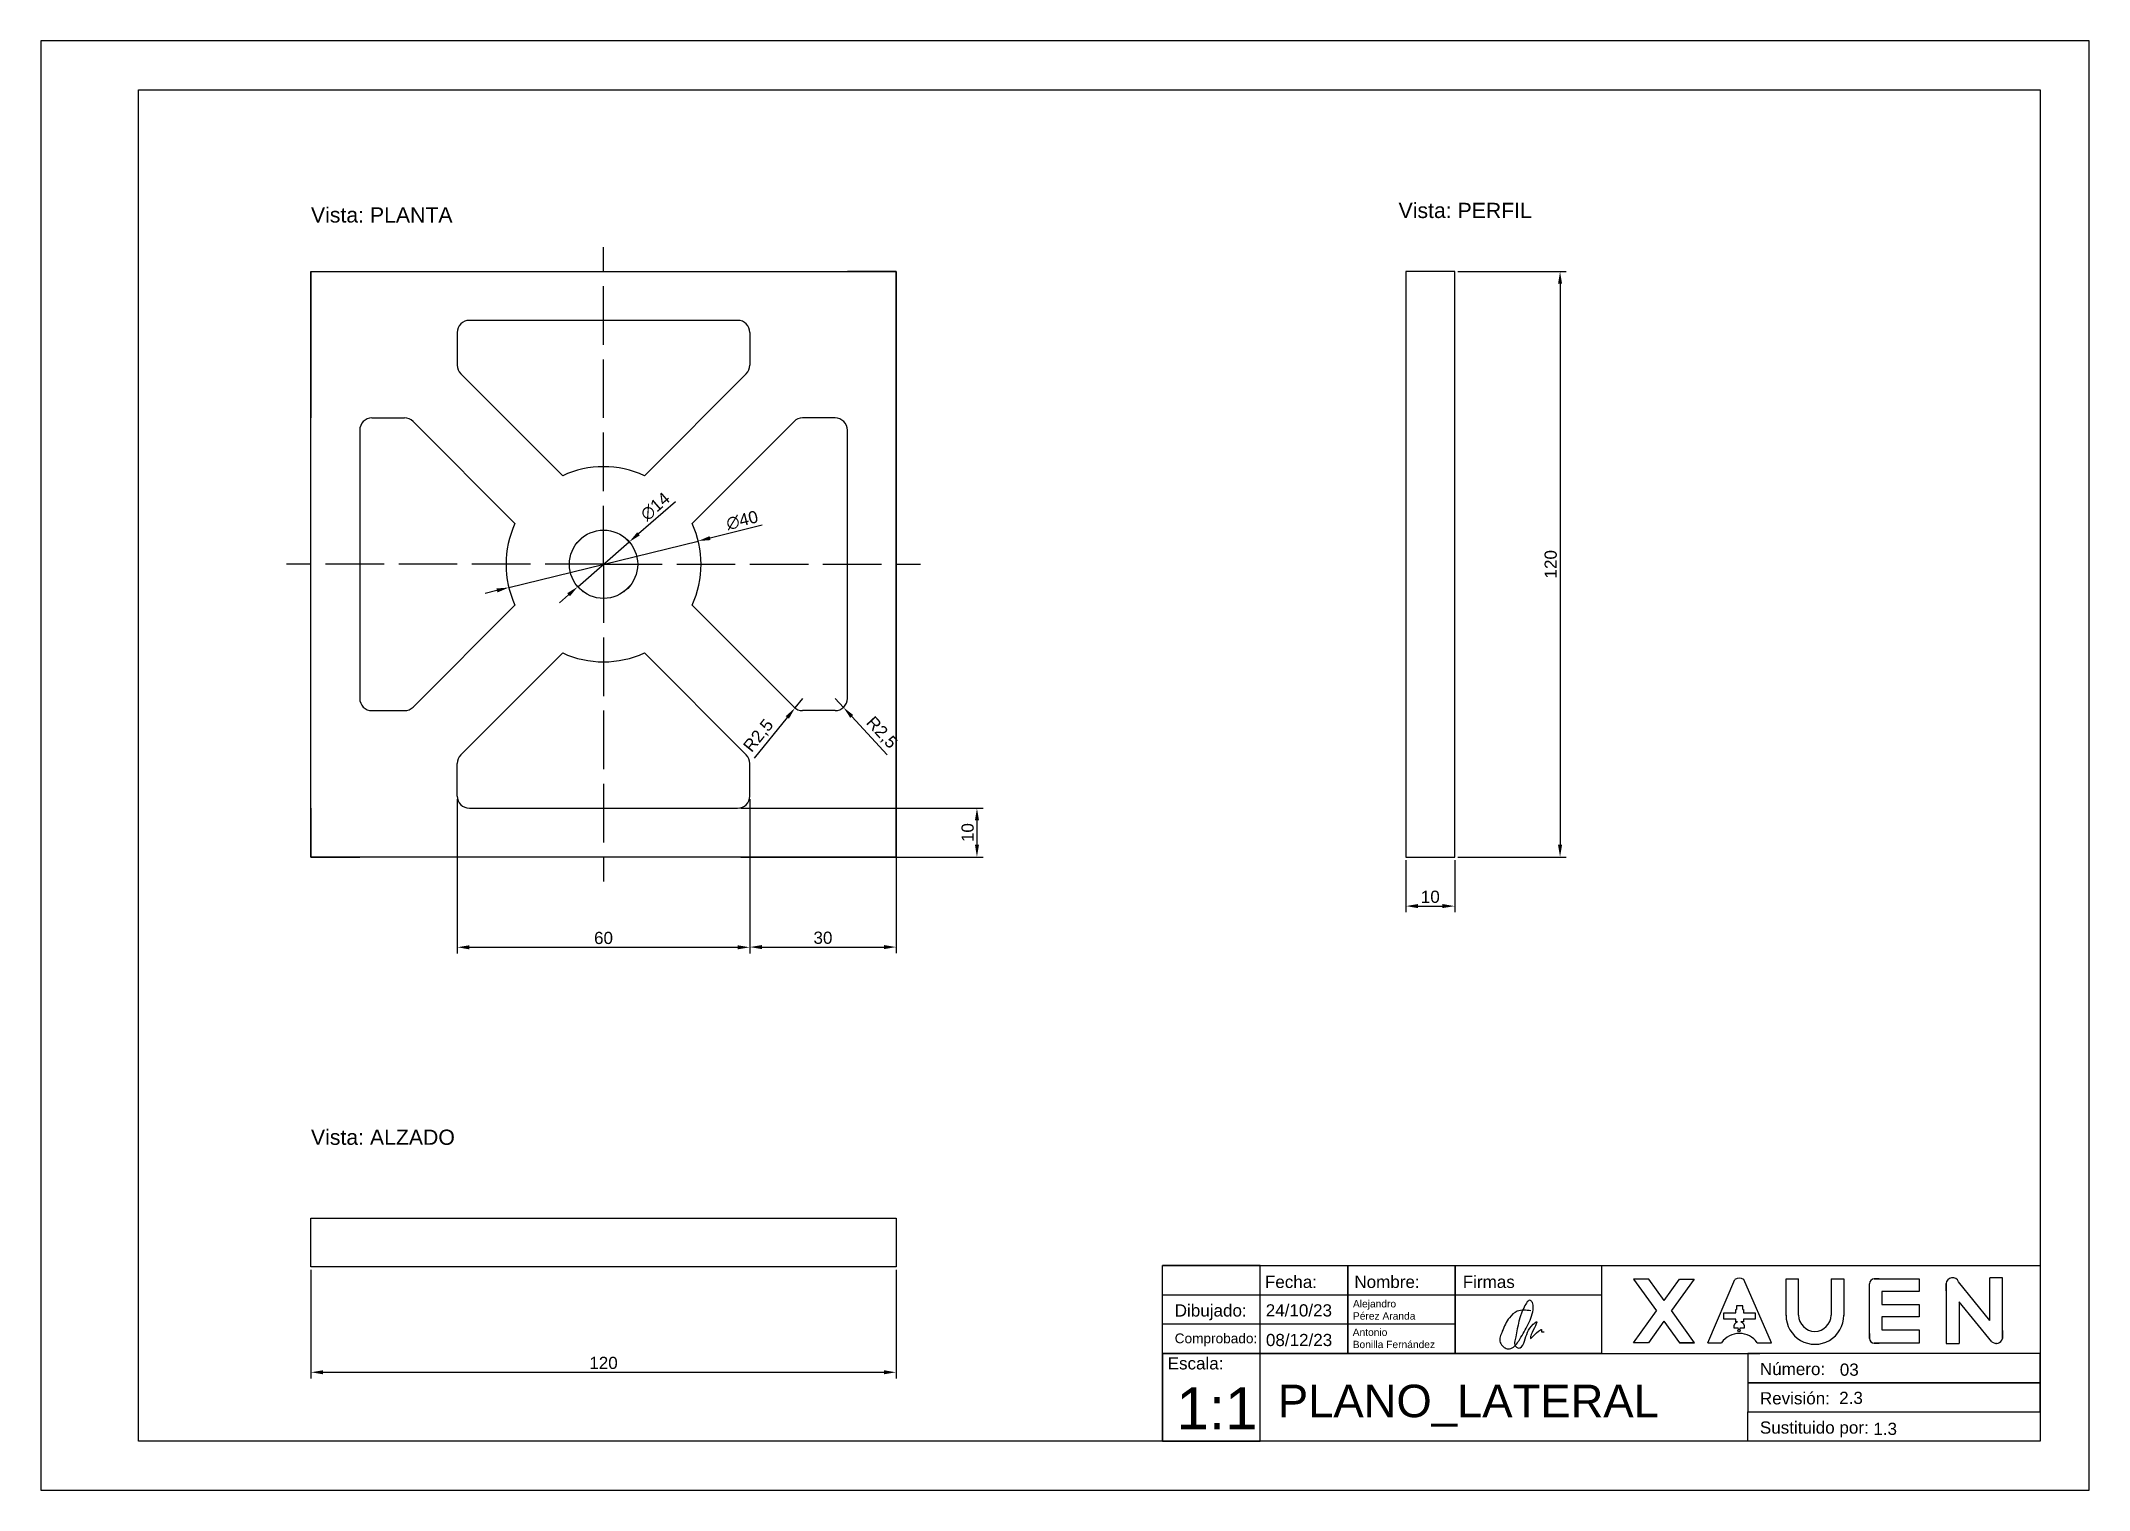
# Model space of a CAD drawing. Header units: millimetres. Extents: x 1763 to 2697, y 1718 to 2360.
# Drawn here: x 1965.9 to 2385.9, y 2062.8 to 2359.8 of the extents above; entities that cross this region are included whole.
import ezdxf

# ---------------------------------------------------------------- set-up
doc = ezdxf.new("R2010")
doc.units = ezdxf.units.MM
doc.linetypes.add('ACAD_ISO02W100', pattern=[15, 12, -3])
for name, color, linetype in [('BASE', 7, 'Continuous'), ('Cajetín', 7, 'Continuous'), ('COTA', 252, 'Continuous')]:
    doc.layers.add(name, color=color, linetype=linetype)
doc.styles.get("Standard").update_dxf_attribs({"font": 'arial.ttf'})
doc.dimstyles.new('ISO-25', dxfattribs={"dimtxt": 2.5, "dimasz": 2.5, "dimexe": 1.25, "dimexo": 0.625, "dimtad": 1, "dimtxsty": 'Standard', "dimcen": 2.5, "dimadec": 0, "dimazin": 0, "dimtfac": 1, "dimtmove": 0, "dimatfit": 3, "dimfxl": 1, "dimarcsym": 0})

msp = doc.modelspace()

# ---------------------------------------------------------------- texts
at = {"insert": (2219.566, 2084.388), "char_height": 6.66512, "attachment_point": 1}
msp.add_mtext_dynamic_manual_height_columns('PLANO_LATERAL', width=247.55724, gutter_width=33.326, heights=[0], dxfattribs=at)
at = {"layer": 'BASE', "char_height": 3.11638, "attachment_point": 1}
for s, insert in [('Vista: PLANTA', (2021.284, 2325.704)), ('Vista: PERFIL', (2244.326, 2326.625)), ('Vista: ALZADO', (2021.284, 2136.666))]:
    msp.add_mtext_dynamic_manual_height_columns(s, width=186.03614, gutter_width=15.582, heights=[0], dxfattribs=dict(at, insert=insert))
at = {"layer": 'Cajetín', "attachment_point": 1}
for s, width, gutter_width, heights, insert, char_height in [('Fecha:', 2.46235, 12.5, [0], (2216.914, 2106.71), 2.5), ('Nombre:', 2.46235, 12.5, [0], (2235.256, 2106.717), 2.5), ('Firmas', 2.46235, 12.5, [0], (2257.489, 2106.717), 2.5), ('Dibujado:', 2.46235, 12.5, [0], (2198.416, 2100.853), 2.5), ('24/10/23', 2.46235, 12.5, [0], (2217.079, 2100.867), 2.5), ('Alejandro Pérez Aranda', 13.66588, 12.5, [7.916], (2234.964, 2101.722), 1.5), ('Antonio \\PBonilla Fernández', 18.88062, 12.5, [7.02], (2234.918, 2095.885), 1.5), ('Comprobado:', 2.5, 12.5, [0], (2198.416, 2094.882), 2), ('08/12/23', 2.46235, 12.5, [0], (2217.12, 2094.801), 2.5), ('Escala:', 20, 12.5, [0], (2196.968, 2090.008), 2.5), ('Número:', 2.46235, 12.5, [0], (2318.416, 2088.853), 2.5), ('03', 2.46235, 12.5, [0], (2334.807, 2088.722), 2.5), ('1:1', 47.04129, 42.785, [0], (2198.783, 2083.826), 8.557), ('Revisión:', 19.90916, 12.5, [5.96], (2318.416, 2082.853), 2.5), ('2.3', 2.46235, 12.5, [0], (2334.682, 2082.933), 2.5), ('Sustituido por:', 24.25851, 12.5, [4.341], (2318.416, 2076.853), 2.5), ('1.3', 2.46235, 12.5, [0], (2341.68, 2076.592), 2.5)]:
    msp.add_mtext_dynamic_manual_height_columns(s, width=width, gutter_width=gutter_width, heights=heights, dxfattribs=dict(at, insert=insert, char_height=char_height))

# ---------------------------------------------------------------- blocks, each defined once
blk = doc.blocks.new('*D28')
at = {"layer": 'COTA', "color": 0, "lineweight": -2, "transparency": 16777216}
for p, q in [((2109.41, 2202.54), (2159.11, 2202.54)), ((2157.86, 2200.04), (2157.86, 2195.04)), ((2109.41, 2192.54), (2159.11, 2192.54))]:
    blk.add_line(p, q, dxfattribs=at)
at = {"layer": 'COTA', "color": 0, "transparency": 16777216}
for points in [[(2157.45, 2200.04), (2158.28, 2200.04), (2157.86, 2202.54)], [(2157.45, 2195.04), (2158.28, 2195.04), (2157.86, 2192.54)]]:
    blk.add_solid(points, dxfattribs=at)
at = {"layer": 'COTA', "color": 0, "transparency": 16777216, "insert": (2155.96, 2197.54), "char_height": 2.5, "attachment_point": 5, "rotation": 90}
blk.add_mtext('10', dxfattribs=at)
blk = doc.blocks.new('*D30')
at = {"layer": 'COTA', "color": 0, "lineweight": -2, "transparency": 16777216}
for p, q in [((2051.28, 2204.41), (2051.28, 2172.79)), ((2111.28, 2204.41), (2111.28, 2172.79)), ((2053.78, 2174.04), (2108.78, 2174.04))]:
    blk.add_line(p, q, dxfattribs=at)
at = {"layer": 'COTA', "color": 0, "transparency": 16777216}
for points in [[(2053.78, 2174.45), (2053.78, 2173.62), (2051.28, 2174.04)], [(2108.78, 2174.45), (2108.78, 2173.62), (2111.28, 2174.04)]]:
    blk.add_solid(points, dxfattribs=at)
at = {"layer": 'COTA', "color": 0, "transparency": 16777216, "insert": (2081.28, 2175.94), "char_height": 2.5, "attachment_point": 5}
blk.add_mtext('60', dxfattribs=at)
blk = doc.blocks.new('*D29')
at = {"layer": 'COTA', "color": 0, "lineweight": -2, "transparency": 16777216}
for p, q in [((2111.28, 2204.41), (2111.28, 2172.83)), ((2141.28, 2204.41), (2141.28, 2172.83)), ((2113.78, 2174.08), (2138.78, 2174.08))]:
    blk.add_line(p, q, dxfattribs=at)
at = {"layer": 'COTA', "color": 0, "transparency": 16777216}
for points in [[(2113.78, 2174.5), (2113.78, 2173.66), (2111.28, 2174.08)], [(2138.78, 2174.5), (2138.78, 2173.66), (2141.28, 2174.08)]]:
    blk.add_solid(points, dxfattribs=at)
at = {"layer": 'COTA', "color": 0, "transparency": 16777216, "insert": (2126.28, 2175.98), "char_height": 2.5, "attachment_point": 5}
blk.add_mtext('30', dxfattribs=at)
blk = doc.blocks.new('*D32')
at = {"layer": 'COTA', "color": 0, "lineweight": -2, "transparency": 16777216}
for p, q in [((2122.11, 2225.04), (2120.54, 2223.09)), ((2112.25, 2212.8), (2118.98, 2221.14))]:
    blk.add_line(p, q, dxfattribs=at)
at = {"layer": 'COTA', "color": 0, "transparency": 16777216}
blk.add_solid([(2118.65, 2221.41), (2119.3, 2220.88), (2120.54, 2223.09)], dxfattribs=at)
at = {"layer": 'COTA', "color": 0, "transparency": 16777216, "insert": (2113.17, 2217.34), "char_height": 2.5, "attachment_point": 5, "rotation": 51.1242}
blk.add_mtext('R2,5', dxfattribs=at)
blk = doc.blocks.new('*D34')
at = {"layer": 'COTA', "color": 0, "lineweight": -2, "transparency": 16777216}
for p, q in [((2128.78, 2225.04), (2130.48, 2223.2)), ((2139.46, 2213.51), (2132.18, 2221.37))]:
    blk.add_line(p, q, dxfattribs=at)
at = {"layer": 'COTA', "color": 0, "transparency": 16777216}
blk.add_solid([(2132.49, 2221.65), (2131.87, 2221.08), (2130.48, 2223.2)], dxfattribs=at)
at = {"layer": 'COTA', "color": 0, "transparency": 16777216, "insert": (2138.23, 2217.96), "char_height": 2.5, "attachment_point": 5, "rotation": 312.7867}
blk.add_mtext('R2,5', dxfattribs=at)
blk = doc.blocks.new('*D35')
at = {"layer": 'COTA', "color": 0, "lineweight": -2, "transparency": 16777216}
for p, q in [((2021.28, 2107.91), (2021.28, 2085.68)), ((2141.28, 2107.91), (2141.28, 2085.68)), ((2023.78, 2086.93), (2138.78, 2086.93))]:
    blk.add_line(p, q, dxfattribs=at)
at = {"layer": 'COTA', "color": 0, "transparency": 16777216}
for points in [[(2023.78, 2087.35), (2023.78, 2086.52), (2021.28, 2086.93)], [(2138.78, 2087.35), (2138.78, 2086.52), (2141.28, 2086.93)]]:
    blk.add_solid(points, dxfattribs=at)
at = {"layer": 'COTA', "color": 0, "transparency": 16777216, "insert": (2081.28, 2088.84), "char_height": 2.5, "attachment_point": 5}
blk.add_mtext('120', dxfattribs=at)
blk = doc.blocks.new('*D36')
at = {"layer": 'COTA', "color": 0, "lineweight": -2, "transparency": 16777216}
for p, q in [((2256.46, 2312.54), (2278.69, 2312.54)), ((2277.44, 2310.04), (2277.44, 2195.04)), ((2256.46, 2192.54), (2278.69, 2192.54))]:
    blk.add_line(p, q, dxfattribs=at)
at = {"layer": 'COTA', "color": 0, "transparency": 16777216}
for points in [[(2277.02, 2310.04), (2277.85, 2310.04), (2277.44, 2312.54)], [(2277.02, 2195.04), (2277.85, 2195.04), (2277.44, 2192.54)]]:
    blk.add_solid(points, dxfattribs=at)
at = {"layer": 'COTA', "color": 0, "transparency": 16777216, "insert": (2275.53, 2252.54), "char_height": 2.5, "attachment_point": 5, "rotation": 90}
blk.add_mtext('120', dxfattribs=at)
blk = doc.blocks.new('*D37')
at = {"layer": 'COTA', "color": 0, "lineweight": -2, "transparency": 16777216}
for p, q in [((2245.83, 2191.91), (2245.83, 2181.23)), ((2255.83, 2191.91), (2255.83, 2181.23)), ((2248.33, 2182.48), (2253.33, 2182.48))]:
    blk.add_line(p, q, dxfattribs=at)
at = {"layer": 'COTA', "color": 0, "transparency": 16777216}
for points in [[(2248.33, 2182.9), (2248.33, 2182.07), (2245.83, 2182.48)], [(2253.33, 2182.9), (2253.33, 2182.07), (2255.83, 2182.48)]]:
    blk.add_solid(points, dxfattribs=at)
at = {"layer": 'COTA', "color": 0, "transparency": 16777216, "insert": (2250.83, 2184.38), "char_height": 2.5, "attachment_point": 5}
blk.add_mtext('10', dxfattribs=at)
blk = doc.blocks.new('*D38')
at = {"layer": 'COTA', "color": 0, "lineweight": -2, "transparency": 16777216}
for p, q in [((2096.03, 2265.36), (2088.45, 2258.77)), ((2076, 2247.94), (2086.57, 2257.13)), ((2074.12, 2246.3), (2072.23, 2244.66))]:
    blk.add_line(p, q, dxfattribs=at)
at = {"layer": 'COTA', "color": 0, "transparency": 16777216}
for points in [[(2088.18, 2259.09), (2088.72, 2258.46), (2086.57, 2257.13)], [(2073.84, 2246.62), (2074.39, 2245.99), (2076, 2247.94)]]:
    blk.add_solid(points, dxfattribs=at)
at = {"layer": 'COTA', "color": 0, "transparency": 16777216, "insert": (2091.89, 2264.37), "char_height": 2.5, "attachment_point": 5, "rotation": 41.02}
blk.add_mtext('∅14', dxfattribs=at)
blk = doc.blocks.new('*D59')
at = {"layer": 'COTA', "color": 0, "lineweight": -2, "transparency": 16777216}
for p, q in [((2113.84, 2260.53), (2103.13, 2257.9)), ((2061.86, 2247.77), (2100.71, 2257.31)), ((2059.43, 2247.17), (2057.01, 2246.57))]:
    blk.add_line(p, q, dxfattribs=at)
at = {"layer": 'COTA', "color": 0, "transparency": 16777216}
for points in [[(2103.04, 2258.31), (2103.23, 2257.5), (2100.71, 2257.31)], [(2059.33, 2247.58), (2059.53, 2246.77), (2061.86, 2247.77)]]:
    blk.add_solid(points, dxfattribs=at)
at = {"layer": 'COTA', "color": 0, "transparency": 16777216, "insert": (2109.71, 2261.55), "char_height": 2.5, "attachment_point": 5, "rotation": 13.7963}
blk.add_mtext('∅40', dxfattribs=at)

# ---------------------------------------------------------------- dimensions: what is measured, and where the dimension line sits
at = {"layer": 'COTA'}
for base, p1, p2, angle, picture, middle in [((2277.435, 2192.537), (2255.833, 2312.537), (2255.833, 2192.537), 90, '*D36', (2275.534, 2252.537)), ((2157.863, 2192.537), (2108.784, 2202.537), (2108.784, 2192.537), 90, '*D28', (2155.962, 2197.537)), ((2141.284, 2086.935), (2021.284, 2108.537), (2141.284, 2108.537), 180, '*D35', (2081.284, 2088.836))]:
    dim = msp.add_linear_dim(base=base, p1=p1, p2=p2, angle=angle, dimstyle='ISO-25', dxfattribs=at)
    dim.commit()
    dim.dimension.update_dxf_attribs({"geometry": picture, "text_midpoint": middle})
dim = msp.add_diameter_dim_2p(p1=(2061.861, 2247.767), p2=(2100.707, 2257.306), dimstyle='ISO-25', dxfattribs=at)
dim.commit()
dim.dimension.update_dxf_attribs({"geometry": '*D59', "text_midpoint": (2110.18, 2259.632), "dimtype": 163})
dim = msp.add_diameter_dim_2p(p1=(2076.003, 2247.943), p2=(2086.565, 2257.131), dimstyle='ISO-25', dxfattribs=at)
dim.commit()
dim.dimension.update_dxf_attribs({"geometry": '*D38', "text_midpoint": (2091.889, 2264.375)})
for center, mpoint, picture, middle in [((2122.114, 2225.037), (2120.545, 2223.09), '*D32', (2113.173, 2217.336)), ((2128.784, 2225.037), (2130.482, 2223.202), '*D34', (2138.229, 2217.964))]:
    dim = msp.add_radius_dim(center=center, mpoint=mpoint, dimstyle='ISO-25', dxfattribs=at)
    dim.commit()
    dim.dimension.update_dxf_attribs({"geometry": picture, "text_midpoint": middle})
for base, p1, p2, picture, middle in [((2111.284, 2174.037), (2051.284, 2205.037), (2111.284, 2205.037), '*D30', (2081.284, 2175.939)), ((2141.284, 2174.079), (2111.284, 2205.037), (2141.284, 2205.037), '*D29', (2126.284, 2175.981)), ((2255.833, 2182.482), (2245.833, 2192.537), (2255.833, 2192.537), '*D37', (2250.833, 2184.384))]:
    dim = msp.add_linear_dim(base=base, p1=p1, p2=p2, dimstyle='ISO-25', dxfattribs=at)
    dim.commit()
    dim.dimension.update_dxf_attribs({"geometry": picture, "text_midpoint": middle})

# ---------------------------------------------------------------- linework, layer by layer
for p, q in [((2245.833, 2312.537), (2245.833, 2192.537)), ((2255.833, 2312.537), (2245.833, 2312.537)), ((2255.833, 2192.537), (2255.833, 2312.537)), ((2141.284, 2202.537), (2141.284, 2192.537)), ((2245.833, 2192.537), (2255.833, 2192.537)), ((2021.284, 2118.537), (2141.284, 2118.537)), ((2021.284, 2108.537), (2021.284, 2118.537)), ((2141.284, 2118.537), (2141.284, 2108.537)), ((2141.284, 2108.537), (2021.284, 2108.537))]:
    msp.add_line(p, q)
at = {"layer": 'BASE'}
for p, q in [((2021.284, 2312.537), (2021.284, 2292.537)), ((2021.284, 2312.537), (2021.284, 2292.537)), ((2021.284, 2312.537), (2041.284, 2312.537)), ((2141.284, 2192.537), (2141.284, 2312.537)), ((2141.284, 2312.537), (2141.284, 2292.537)), ((2051.284, 2300.037), (2051.284, 2293.367)), ((2111.284, 2300.037), (2111.284, 2293.367)), ((2021.284, 2292.537), (2021.284, 2282.537)), ((2072.914, 2270.701), (2052.016, 2291.599)), ((2089.654, 2270.701), (2110.552, 2291.599)), ((2033.784, 2282.537), (2040.454, 2282.537)), ((2042.222, 2281.805), (2063.12, 2260.907)), ((2099.448, 2260.907), (2120.346, 2281.805)), ((2128.784, 2282.537), (2122.114, 2282.537)), ((2081.284, 2272.537), (2081.284, 2272.537)), ((2075.668, 2256.715), (2077.106, 2258.153)), ((2086.9, 2256.715), (2085.462, 2258.153)), ((2075.668, 2248.359), (2077.106, 2246.92)), ((2085.462, 2246.92), (2086.9, 2248.359)), ((2042.222, 2223.269), (2063.12, 2244.167)), ((2120.346, 2223.269), (2099.448, 2244.167)), ((2052.016, 2213.475), (2072.914, 2234.372)), ((2089.654, 2234.372), (2110.552, 2213.475)), ((2033.784, 2222.537), (2040.454, 2222.537)), ((2128.784, 2222.537), (2122.114, 2222.537)), ((2021.284, 2192.537), (2021.284, 2212.537)), ((2051.284, 2205.037), (2051.284, 2211.707)), ((2111.284, 2205.037), (2111.284, 2211.707)), ((2141.284, 2192.537), (2141.284, 2212.537))]:
    msp.add_line(p, q, dxfattribs=at)
msp.add_lwpolyline([(2021.284, 2312.537), (2141.284, 2312.537), (2141.284, 2192.537), (2021.284, 2192.537)], close=True, dxfattribs=at)
for points in [[(2141.284, 2302.537), (2141.284, 2312.537), (2131.284, 2312.537)], [(2108.784, 2302.537), (2053.784, 2302.537)], [(2031.284, 2280.037), (2031.284, 2225.037)], [(2131.284, 2225.037), (2131.284, 2280.037)], [(2021.284, 2202.537), (2021.284, 2192.537), (2031.284, 2192.537)], [(2053.784, 2202.537), (2108.784, 2202.537)]]:
    msp.add_lwpolyline(points, dxfattribs=at)
msp.add_circle((2081.284, 2252.537), 7, dxfattribs=at)
for centre, radius, start, end in [((2053.784, 2300.037), 2.5, 90, 180), ((2108.784, 2300.037), 2.5, 0, 90), ((2053.784, 2293.367), 2.5, 180, 225), ((2108.784, 2293.367), 2.5, 315, 0), ((2033.784, 2280.037), 2.5, 90, 180), ((2040.454, 2280.037), 2.5, 45, 90), ((2122.114, 2280.037), 2.5, 90, 135), ((2128.784, 2280.037), 2.5, 0, 90), ((2081.284, 2252.537), 20, 65.26036, 114.73964), ((2081.284, 2252.537), 20, 155.26036, 204.73964), ((2081.284, 2252.537), 20, 335.26036, 24.73964), ((2081.284, 2252.537), 20, 245.26036, 294.73964), ((2033.784, 2225.037), 2.5, 180, 270), ((2040.454, 2225.037), 2.5, 270, 315), ((2122.114, 2225.037), 2.5, 225, 270), ((2128.784, 2225.037), 2.5, 270, 0), ((2053.784, 2211.707), 2.5, 135, 180), ((2108.784, 2211.707), 2.5, 0, 45), ((2053.784, 2205.037), 2.5, 180, 270), ((2108.784, 2205.037), 2.5, 270, 0)]:
    msp.add_arc(centre, radius, start, end, dxfattribs=at)
at = {"layer": 'Cajetín'}
for p, q in [((2215.916, 2108.798), (2195.916, 2108.798)), ((2215.916, 2090.798), (2215.916, 2108.798)), ((2295.648, 2106.011), (2292.511, 2106.011)), ((2292.511, 2106.011), (2297.207, 2099.498)), ((2298.766, 2101.659), (2295.648, 2106.011)), ((2298.766, 2101.659), (2301.907, 2106.011)), ((2304.907, 2106.011), (2300.269, 2099.56)), ((2301.907, 2106.011), (2304.907, 2106.011)), ((2307.746, 2092.996), (2313.3, 2105.939)), ((2320.769, 2092.996), (2315.116, 2105.951)), ((2342.87, 2106.062), (2341.87, 2106.062)), ((2365.602, 2097.548), (2359.154, 2105.5)), ((2195.916, 2102.798), (2215.916, 2102.798)), ((2215.916, 2102.798), (2285.916, 2102.798)), ((2285.916, 2102.798), (2285.916, 2096.798)), ((2366, 2093.191), (2359.252, 2101.354)), ((2215.916, 2096.798), (2195.916, 2096.798)), ((2215.916, 2090.798), (2215.916, 2096.798)), ((2255.916, 2096.798), (2215.916, 2096.798)), ((2292.511, 2092.991), (2297.207, 2099.498)), ((2298.718, 2097.402), (2295.548, 2092.991)), ((2298.718, 2097.402), (2301.899, 2092.991)), ((2304.975, 2092.991), (2300.269, 2099.56)), ((2313.073, 2096.068), (2313.073, 2096.067)), ((2313.073, 2096.067), (2313.983, 2096.065)), ((2314.043, 2095.685), (2313.983, 2096.065)), ((2314.355, 2096.063), (2314.268, 2095.642)), ((2314.355, 2096.063), (2315.264, 2096.061)), ((2295.548, 2092.991), (2292.511, 2092.991)), ((2304.975, 2092.991), (2301.899, 2092.991)), ((2301.927, 2092.991), (2304.975, 2092.991)), ((2368.161, 2093.823), (2368.161, 2095.517)), ((2195.916, 2090.798), (2215.916, 2090.798)), ((2215.916, 2090.798), (2315.916, 2090.798)), ((2315.916, 2090.798), (2318.416, 2090.798))]:
    msp.add_line(p, q, dxfattribs=at)
for points in [[(1965.916, 2062.798), (2385.916, 2062.798), (2385.916, 2359.798), (1965.916, 2359.798)], [(1985.916, 2349.798), (2375.916, 2349.798), (2375.916, 2072.798), (1985.916, 2072.798)], [(2375.916, 2072.798), (2195.916, 2072.798), (2195.916, 2108.798), (2375.916, 2108.798)], [(2215.916, 2108.798), (2233.916, 2108.798), (2233.916, 2090.798), (2215.916, 2090.798)], [(2233.916, 2108.798), (2255.916, 2108.798), (2255.916, 2090.798), (2233.916, 2090.798)], [(2255.916, 2108.798), (2285.916, 2108.798), (2285.916, 2090.798), (2255.916, 2090.798)], [(2195.916, 2072.798), (2215.916, 2072.798), (2215.916, 2090.798), (2195.916, 2090.798)], [(2315.916, 2084.798), (2375.916, 2084.798), (2375.916, 2090.798), (2315.916, 2090.798)], [(2315.916, 2078.798), (2375.916, 2078.798), (2375.916, 2084.798), (2315.916, 2084.798)], [(2375.916, 2072.798), (2315.916, 2072.798), (2315.916, 2078.798), (2375.916, 2078.798)]]:
    msp.add_lwpolyline(points, close=True, dxfattribs=at)
for points in [[(2323.787, 2098.587), (2323.787, 2106.055), (2326.339, 2106.055)], [(2326.339, 2098.611), (2326.339, 2106.055)], [(2333.011, 2106.055), (2335.634, 2106.055), (2335.634, 2098.587)], [(2333.011, 2106.055), (2333.011, 2098.611)], [(2340.87, 2093.887), (2340.87, 2105.062)], [(2340.87, 2104.062), (2340.87, 2105.062)], [(2341.87, 2106.062), (2351.054, 2106.062), (2351.054, 2103.483)], [(2341.87, 2106.062), (2342.87, 2106.062)], [(2356.592, 2105.133), (2356.592, 2092.858), (2359.252, 2092.858)], [(2356.592, 2103.634), (2356.592, 2105.133)], [(2368.161, 2093.823), (2368.161, 2106.312), (2365.602, 2106.312)], [(2365.602, 2097.548), (2365.602, 2106.312)], [(2314.886, 2099.818), (2314.886, 2100.534), (2313.617, 2100.534), (2313.617, 2099.818)], [(2351.054, 2103.483), (2343.458, 2103.483), (2343.458, 2100.846), (2351.054, 2100.846)], [(2351.054, 2100.846), (2351.054, 2098.311)], [(2359.252, 2101.354), (2359.252, 2092.858)], [(2313.468, 2097.823), (2311.036, 2097.823), (2311.036, 2099.125), (2313.468, 2099.125)], [(2313.468, 2099.125), (2313.468, 2099.818), (2313.617, 2099.818)], [(2313.822, 2097.264), (2313.468, 2097.264), (2313.468, 2097.823)], [(2315.043, 2097.823), (2315.043, 2097.264), (2314.515, 2097.264)], [(2314.886, 2099.818), (2315.043, 2099.818), (2315.043, 2099.125)], [(2315.043, 2099.125), (2317.474, 2099.125), (2317.474, 2097.823), (2315.043, 2097.823)], [(2351.054, 2098.311), (2343.438, 2098.311), (2343.438, 2095.612), (2351.054, 2095.612)], [(2307.746, 2092.996), (2310.574, 2092.996)], [(2317.86, 2092.996), (2320.769, 2092.996)], [(2340.87, 2094.887), (2340.87, 2093.887)], [(2351.054, 2095.612), (2351.054, 2092.887), (2341.87, 2092.887)], [(2341.87, 2092.887), (2342.87, 2092.887)], [(2366.832, 2092.858), (2366.931, 2092.858)], [(2366.931, 2092.858), (2366.832, 2092.858)], [(2368.161, 2095.517), (2368.161, 2093.823)]]:
    msp.add_lwpolyline(points, dxfattribs=at)
msp.add_circle((2314.12, 2095.475), 0.224, dxfattribs=at)
for centre, radius, start, end in [((2314.218, 2104.484), 1.72, 58.50033, 122.23881), ((2341.87, 2105.062), 1, 90, 180), ((2357.922, 2104.973), 1.339, 23.16034, 173.13873), ((2314.169, 2096.214), 1.106, 108.26817, 187.61504), ((2314.169, 2096.214), 1.106, 352.02092, 71.73183), ((2329.711, 2098.599), 5.923, 179.88638, 0.11362), ((2329.675, 2098.654), 3.336, 180.7342, 359.2658), ((2314.217, 2090.451), 4.444, 34.94859, 145.05141), ((2341.87, 2093.887), 1, 180, 270), ((2366.881, 2094.188), 1.331, 228.50079, 344.11791)]:
    msp.add_arc(centre, radius, start, end, dxfattribs=at)
msp.add_spline([(2271.437, 2099.526), (2268.664, 2099.422), (2267.038, 2098.122), (2265.584, 2095.334), (2265.162, 2093.067), (2265.817, 2092.166), (2266.56, 2091.753), (2267.611, 2091.948), (2269.178, 2093.725), (2270.898, 2096.774), (2271.93, 2100.2), (2271.759, 2101.219), (2271.4, 2101.644), (2270.092, 2100.305), (2268.166, 2093.378), (2268.102, 2093.092), (2268.479, 2092.078), (2269.163, 2091.907), (2269.224, 2091.929), (2270.123, 2093.287), (2271.954, 2096.764), (2272.57, 2097.247), (2271.521, 2094.644), (2271.35, 2093.961), (2273.401, 2095.62), (2273.647, 2095.707), (2273.601, 2095.331), (2274.148, 2095.236)], degree=3, dxfattribs=at)
at = {"layer": 'COTA', "linetype": 'ACAD_ISO02W100'}
for q in [(2081.284, 2317.537), (2016.284, 2252.537), (2081.284, 2187.537), (2146.284, 2252.537)]:
    msp.add_line((2081.284, 2252.537), q, dxfattribs=at)

msp.set_redraw_order([(e.dxf.handle, doc.entitydb.next_handle()) for e in msp.query("TEXT MTEXT ATTDEF DIMENSION ARC_DIMENSION")])  # texts and dimensions are drawn at this point

doc.saveas('drawing.dxf')
